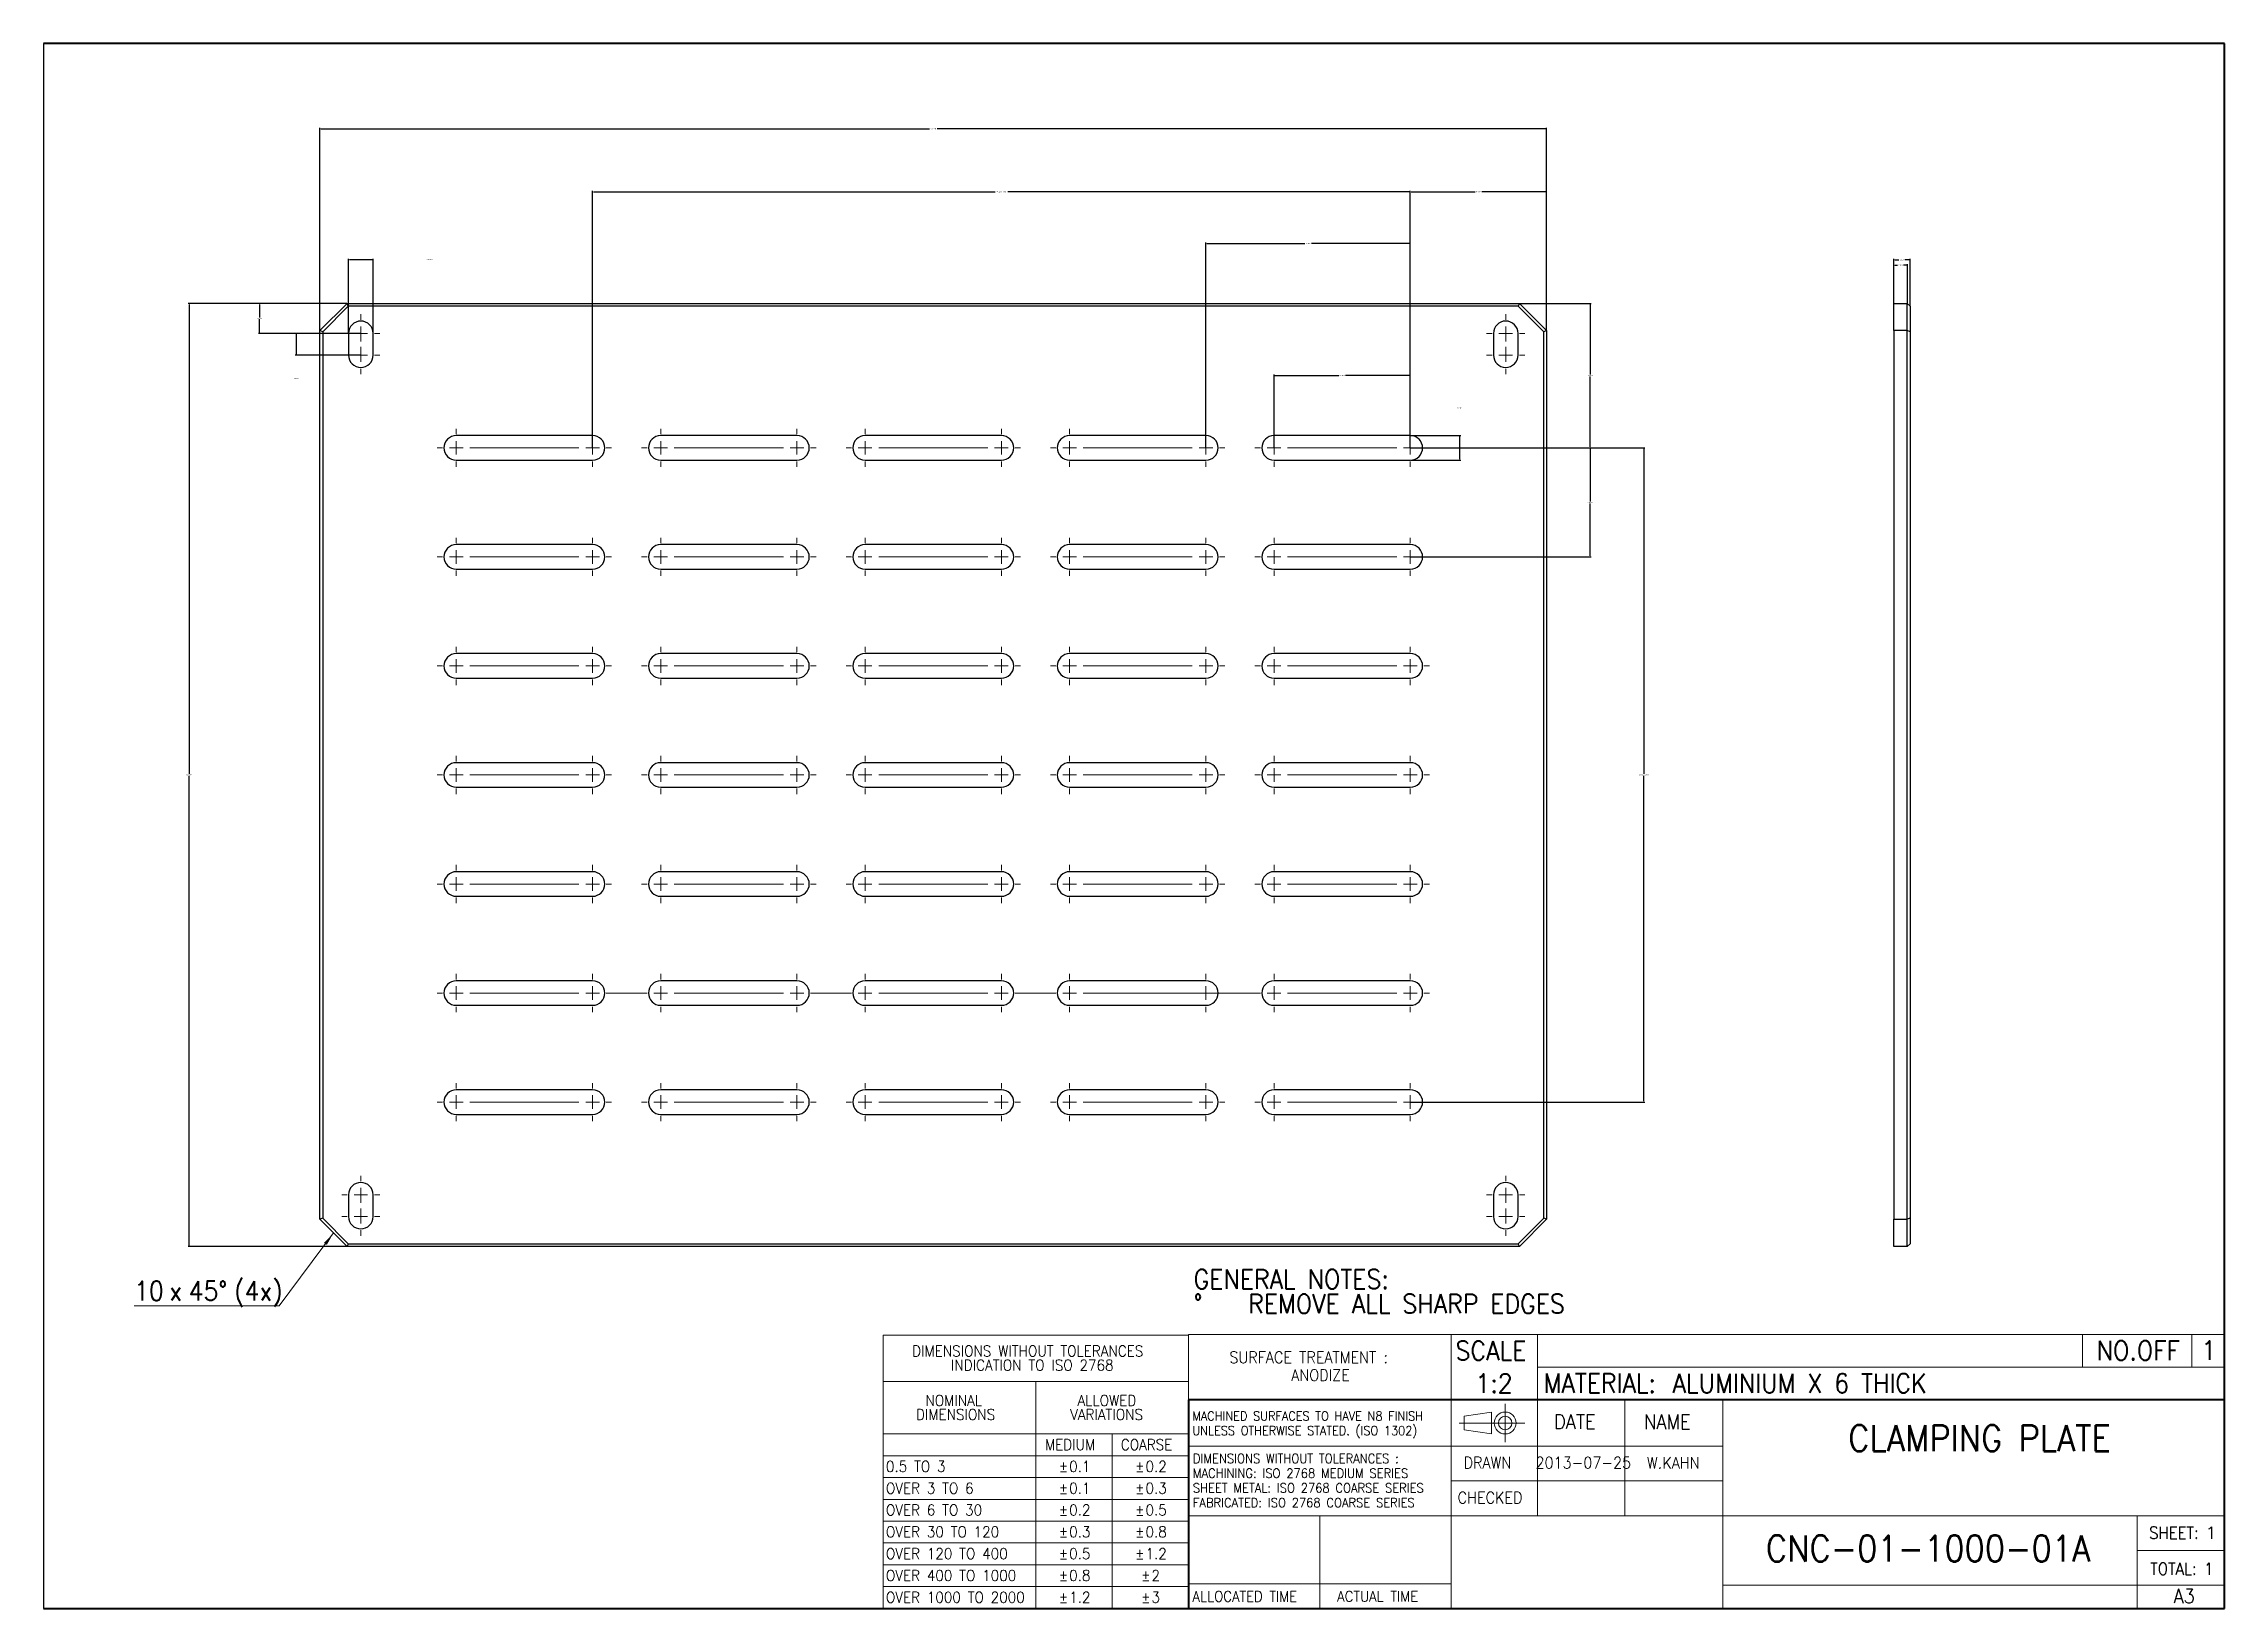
# Model space of a CAD drawing. Header units: millimetres. Extents: x 15 to 913, y -15 to 331.
# Drawn here: x 15 to 415, y 5 to 292 of the extents above; entities that cross this region are included whole.
import ezdxf

# ---------------------------------------------------------------- set-up
doc = ezdxf.new("R2010")
doc.units = ezdxf.units.MM
doc.header["$PDSIZE"] = -1
doc.linetypes.add('CENTERX2', pattern=[100, 64, -12, 12, -12])
doc.layers.get('0').update_dxf_attribs({"true_color": 0xffffff})
doc.styles.add('textstyle0', font='standard')
doc.styles.add('textstyle1', font='standard')
doc.styles.add('textstyle10', font='standard')
doc.styles.add('textstyle11', font='standard')
doc.styles.add('textstyle12', font='standard')
doc.styles.add('textstyle13', font='standard')
doc.styles.add('textstyle14', font='standard')
doc.styles.add('textstyle15', font='standard')
doc.styles.add('textstyle16', font='standard')
doc.styles.add('textstyle17', font='standard')
doc.styles.add('textstyle18', font='standard')
doc.styles.add('textstyle19', font='standard')
doc.styles.add('textstyle2', font='standard')
doc.styles.add('textstyle20', font='standard')
doc.styles.add('textstyle21', font='standard')
doc.styles.add('textstyle22', font='standard')
doc.styles.add('textstyle23', font='standard')
doc.styles.add('textstyle24', font='standard')
doc.styles.add('textstyle25', font='standard')
doc.styles.add('textstyle26', font='standard')
doc.styles.add('textstyle27', font='standard')
doc.styles.add('textstyle28', font='standard')
doc.styles.add('textstyle29', font='standard')
doc.styles.add('textstyle3', font='standard')
doc.styles.add('textstyle30', font='standard')
doc.styles.add('textstyle31', font='standard')
doc.styles.add('textstyle32', font='standard')
doc.styles.add('textstyle33', font='standard')
doc.styles.add('textstyle34', font='standard')
doc.styles.add('textstyle35', font='standard')
doc.styles.add('textstyle36', font='standard')
doc.styles.add('textstyle37', font='standard')
doc.styles.add('textstyle38', font='standard')
doc.styles.add('textstyle39', font='standard')
doc.styles.add('textstyle4', font='standard')
doc.styles.add('textstyle40', font='standard')
doc.styles.add('textstyle41', font='standard')
doc.styles.add('textstyle42', font='standard')
doc.styles.add('textstyle43', font='standard')
doc.styles.add('textstyle44', font='standard')
doc.styles.add('textstyle45', font='standard')
doc.styles.add('textstyle46', font='standard')
doc.styles.add('textstyle47', font='standard')
doc.styles.add('textstyle48', font='standard')
doc.styles.add('textstyle49', font='standard')
doc.styles.add('textstyle5', font='standard')
doc.styles.add('textstyle50', font='standard')
doc.styles.add('textstyle51', font='standard')
doc.styles.add('textstyle6', font='standard')
doc.styles.add('textstyle68', font='standard')
doc.styles.add('textstyle69', font='standard')
doc.styles.add('textstyle7', font='standard')
doc.styles.add('textstyle70', font='standard')
doc.styles.add('textstyle71', font='standard')
doc.styles.add('textstyle74', font='standard')
doc.styles.add('textstyle75', font='standard')
doc.styles.add('textstyle76', font='standard')
doc.styles.add('textstyle77', font='standard')
doc.styles.add('textstyle78', font='standard')
doc.styles.add('textstyle79', font='standard')
doc.styles.add('textstyle8', font='standard')
doc.styles.add('textstyle80', font='standard')
doc.styles.add('textstyle81', font='standard')
doc.styles.add('textstyle82', font='standard')
doc.styles.add('textstyle83', font='standard')
doc.styles.add('textstyle84', font='standard')
doc.styles.add('textstyle85', font='standard')
doc.styles.add('textstyle86', font='standard')
doc.styles.add('textstyle87', font='standard')
doc.styles.add('textstyle88', font='standard')
doc.styles.add('textstyle89', font='standard')
doc.styles.add('textstyle9', font='standard')
doc.styles.add('textstyle90', font='standard')
doc.styles.add('textstyle91', font='standard')
doc.styles.add('textstyle92', font='standard')
doc.styles.add('textstyle93', font='standard')
doc.styles.add('textstyle94', font='standard')
doc.dimstyles.new('QCADDimStyle', dxfattribs={"dimtxt": 3.5, "dimasz": 2.5, "dimexe": 1, "dimexo": 0, "dimgap": 1.524, "dimtad": 1, "dimtoh": 1, "dimdec": 4, "dimzin": 0, "dimdsep": 46, "dimtxsty": 'Standard', "dimcen": 0.09, "dimadec": 0, "dimazin": 0, "dimtfac": 1, "dimtdec": 4, "dimtofl": 0, "dimtmove": 0, "dimatfit": 3, "dimfxl": 1, "dimtolj": 1, "dimtzin": 0, "dimarcsym": 0})

msp = doc.modelspace()

# ---------------------------------------------------------------- texts
at = {"color": 7, "linetype": 'Continuous', "lineweight": 0, "true_color": 0xffffff}
for s, insert, char_height, attachment_point, style in [('SURFACE TREATMENT :', (232.490119, 52.101561), 2.11666667, 1, 'textstyle94'), ('SCALE', (273.965171, 54.020619), 3.5, 1, 'textstyle78'), ('NO.OFF', (399.214792, 54.044187), 3.5, 2, 'textstyle81'), ('1', (412.123055, 54.083215), 3.5, 2, 'textstyle91'), ('ANODIZE', (249.219334, 48.826361), 2.1166667, 2, 'textstyle89'), ('1:2', (281.036881, 48.043968), 3.5, 2, 'textstyle86'), ('MATERIAL:', (290.117584, 48.056384), 3.5, 1, 'textstyle93'), ('ALUMINIUM X 6 THICK', (313.78354, 48.047651), 3.5, 1, 'textstyle85'), ('DATE', (292.023716, 40.5675), 2.6458333, 1, 'textstyle74'), ('NAME', (308.537838, 40.545678), 2.6458333, 1, 'textstyle75'), ('CLAMPING PLATE', (370.079772, 38.612701), 4.7625, 2, 'textstyle80'), ('DRAWN', (275.456094, 32.778786), 2.1166667, 1, 'textstyle76'), ('2013-07-25', (297.417934, 32.775421), 2.1166667, 2, 'textstyle92'), ('W.KAHN', (313.913655, 32.760782), 2.1166667, 2, 'textstyle84'), ('CHECKED', (274.362937, 26.373464), 2.1166667, 1, 'textstyle77'), ('CNC-01-1000-01A', (360.652846, 18.383191), 4.7625, 2, 'textstyle79'), ('SHEET: 1', (407.280206, 19.981428), 2.2, 2, 'textstyle82'), ('TOTAL: 1', (407.19834, 13.369964), 2.2, 2, 'textstyle90'), ('ALLOCATED TIME', (225.739376, 8.177712), 1.95, 1, 'textstyle87'), ('ACTUAL TIME', (252.274571, 8.185668), 1.95, 1, 'textstyle88'), ('A3', (407.620344, 8.58756), 2.6458333, 2, 'textstyle83')]:
    msp.add_mtext(s, dxfattribs=dict(at, insert=insert, char_height=char_height, attachment_point=attachment_point, style=style))

# ---------------------------------------------------------------- blocks, each defined once
blk = doc.blocks.new('SW_NOTE_0')
at = {"color": 0, "linetype": 'Continuous', "lineweight": 0, "char_height": 3.5, "attachment_point": 1}
for s, insert, style in [('GENERAL NOTES:', (0, 4.51), 'textstyle0'), ('%%d', (0, -0.01), 'textstyle2'), ('REMOVE ALL SHARP EDGES', (10, -0.01), 'textstyle1')]:
    blk.add_mtext(s, dxfattribs=dict(at, insert=insert, style=style))
blk = doc.blocks.new('SW_NOTE_1')
at = {"color": 0, "linetype": 'Continuous', "lineweight": 0, "char_height": 1.7, "attachment_point": 1}
for s, insert, style in [('DIMENSIONS WITHOUT TOLERANCES :', (0, 2.19), 'textstyle3'), ('SHEET METAL: ISO 2768 COARSE SERIES', (0, -3.21), 'textstyle5'), ('MACHINING: ISO 2768 MEDIUM SERIES', (0, -0.51), 'textstyle4'), ('FABRICATED: ISO 2768 COARSE SERIES', (0, -5.91), 'textstyle6')]:
    blk.add_mtext(s, dxfattribs=dict(at, insert=insert, style=style))
blk = doc.blocks.new('SW_NOTE_2')
at = {"color": 0, "linetype": 'Continuous', "lineweight": 0, "char_height": 1.67, "attachment_point": 1}
for s, insert, style in [('MACHINED SURFACES TO HAVE N8 FINISH', (0, 2.15), 'textstyle7'), ('UNLESS OTHERWISE STATED. (ISO 1302)', (0, -0.52), 'textstyle8')]:
    blk.add_mtext(s, dxfattribs=dict(at, insert=insert, style=style))
blk = doc.blocks.new('SW_TABLEANNOTATION_0')
at = {"color": 0, "linetype": 'Continuous', "lineweight": 0}
for p, q in [((0, 0), (0, -50.13)), ((56, 0), (0, 0)), ((56, -50.13), (56, 0)), ((0, -8.5), (56, -8.5)), ((28, -8.5), (28, -50.13)), ((0, -18.12), (56, -18.12)), ((42, -18.12), (42, -50.13)), ((0, -22.13), (56, -22.13)), ((0, -26.13), (56, -26.13)), ((0, -30.13), (56, -30.13)), ((0, -34.12), (56, -34.12)), ((0, -38.13), (56, -38.13)), ((0, -42.13), (56, -42.13)), ((0, -46.13), (56, -46.13)), ((0, -50.13), (56, -50.13))]:
    blk.add_line(p, q, dxfattribs=at)
at = {"color": 0, "linetype": 'Continuous', "lineweight": 0, "char_height": 2, "attachment_point": 1}
for s, insert, style in [('DIMENSIONS WITHOUT TOLERANCES', (5.31, -1.92), 'textstyle9'), ('INDICATION TO ISO 2768', (12.42, -4.51), 'textstyle10'), ('NOMINAL', (7.74, -10.99), 'textstyle11'), ('ALLOWED', (35.64, -10.99), 'textstyle13'), ('DIMENSIONS', (6.01, -13.57), 'textstyle12'), ('VARIATIONS', (34.3, -13.57), 'textstyle14'), ('MEDIUM', (29.67, -19.09), 'textstyle15'), ('COARSE', (43.58, -19.09), 'textstyle16'), ('0.5 TO 3', (0.5, -23.09), 'textstyle17'), ('%%p', (32.2, -23.09), 'textstyle18'), ('0.1', (34.11, -23.09), 'textstyle19'), ('%%p', (46.2, -23.09), 'textstyle20'), ('0.2', (48.11, -23.09), 'textstyle21'), ('OVER 3 TO 6', (0.5, -27.09), 'textstyle22'), ('%%p', (32.2, -27.09), 'textstyle23'), ('0.1', (34.11, -27.09), 'textstyle24'), ('%%p', (46.2, -27.09), 'textstyle25'), ('0.3', (48.11, -27.09), 'textstyle26'), ('OVER 6 TO 30', (0.5, -31.09), 'textstyle27'), ('%%p', (32.2, -31.09), 'textstyle28'), ('0.2', (34.11, -31.09), 'textstyle29'), ('%%p', (46.2, -31.09), 'textstyle30'), ('0.5', (48.11, -31.09), 'textstyle31'), ('OVER 30 TO 120', (0.5, -35.09), 'textstyle32'), ('%%p', (32.2, -35.09), 'textstyle33'), ('0.3', (34.11, -35.09), 'textstyle34'), ('%%p', (46.2, -35.09), 'textstyle35'), ('0.8', (48.11, -35.09), 'textstyle36'), ('OVER 120 TO 400', (0.5, -39.09), 'textstyle37'), ('%%p', (32.2, -39.09), 'textstyle38'), ('0.5', (34.11, -39.09), 'textstyle39'), ('%%p', (46.2, -39.09), 'textstyle40'), ('1.2', (48.11, -39.09), 'textstyle41'), ('OVER 400 TO 1000', (0.5, -43.09), 'textstyle42'), ('%%p', (32.2, -43.09), 'textstyle43'), ('0.8', (34.11, -43.09), 'textstyle44'), ('%%p', (47.31, -43.09), 'textstyle45'), ('2', (49.21, -43.09), 'textstyle46'), ('OVER 1000 TO 2000', (0.5, -47.09), 'textstyle47'), ('%%p', (32.2, -47.09), 'textstyle48'), ('1.2', (34.11, -47.09), 'textstyle49'), ('%%p', (47.31, -47.09), 'textstyle50'), ('3', (49.21, -47.09), 'textstyle51')]:
    blk.add_mtext(s, dxfattribs=dict(at, insert=insert, style=style))
blk = doc.blocks.new('*D57')
at = {"color": 0, "linetype": 'Continuous', "lineweight": -2}
for p, q in [((70.62, 244.36), (54.41, 244.36)), ((54.59, 244.18), (54.59, 241.79)), ((54.59, 239.04), (54.59, 241.43)), ((73.12, 238.86), (54.41, 238.86))]:
    blk.add_line(p, q, dxfattribs=at)
at = {"color": 0}
for points in [[(54.62, 244.18), (54.56, 244.18), (54.59, 244.36)], [(54.56, 239.04), (54.62, 239.04), (54.59, 238.86)]]:
    blk.add_solid(points, dxfattribs=at)
at = {"layer": 'Defpoints', "color": 0}
for p in [(70.68, 244.36), (54.59, 238.86), (73.18, 238.86)]:
    blk.add_point(p, dxfattribs=at)
at = {"color": 0, "lineweight": 0, "insert": (54.59, 241.61), "char_height": 0.18, "attachment_point": 5}
blk.add_mtext('\\A1;11.0000', dxfattribs=at)
blk = doc.blocks.new('*D58')
at = {"color": 0, "linetype": 'Continuous', "lineweight": -2}
for p, q in [((73.12, 238.86), (61.16, 238.86)), ((61.34, 238.68), (61.34, 235.04)), ((73.12, 234.86), (61.16, 234.86))]:
    blk.add_line(p, q, dxfattribs=at)
at = {"color": 0}
for points in [[(61.37, 238.68), (61.31, 238.68), (61.34, 238.86)], [(61.31, 235.04), (61.37, 235.04), (61.34, 234.86)]]:
    blk.add_solid(points, dxfattribs=at)
at = {"layer": 'Defpoints', "color": 0}
for p in [(73.18, 238.86), (61.34, 234.86), (73.18, 234.86)]:
    blk.add_point(p, dxfattribs=at)
at = {"color": 0, "lineweight": 0, "insert": (61.34, 230.59), "char_height": 0.18, "attachment_point": 5}
blk.add_mtext('\\A1;8.0000', dxfattribs=at)
blk = doc.blocks.new('*D59')
at = {"color": 0, "linetype": 'Continuous', "lineweight": -2}
for p, q in [((65.68, 239.42), (65.68, 276.54)), ((65.86, 276.36), (177.48, 276.36)), ((290.5, 276.36), (178.89, 276.36)), ((290.68, 239.42), (290.68, 276.54))]:
    blk.add_line(p, q, dxfattribs=at)
at = {"color": 0}
for points in [[(65.86, 276.39), (65.86, 276.33), (65.68, 276.36)], [(290.5, 276.33), (290.5, 276.39), (290.68, 276.36)]]:
    blk.add_solid(points, dxfattribs=at)
at = {"layer": 'Defpoints', "color": 0}
for p in [(290.68, 276.36), (65.68, 239.36), (290.68, 239.36)]:
    blk.add_point(p, dxfattribs=at)
at = {"color": 0, "lineweight": 0, "insert": (178.18, 276.36), "char_height": 0.18, "attachment_point": 5}
blk.add_mtext('\\A1;450.0000', dxfattribs=at)
blk = doc.blocks.new('*D60')
at = {"color": 0, "linetype": 'Continuous', "lineweight": -2}
for p, q in [((70.62, 244.36), (41.5, 244.36)), ((41.68, 244.18), (41.68, 158.04)), ((41.68, 71.54), (41.68, 157.68)), ((70.62, 71.36), (41.5, 71.36))]:
    blk.add_line(p, q, dxfattribs=at)
at = {"color": 0}
for points in [[(41.71, 244.18), (41.65, 244.18), (41.68, 244.36)], [(41.65, 71.54), (41.71, 71.54), (41.68, 71.36)]]:
    blk.add_solid(points, dxfattribs=at)
at = {"layer": 'Defpoints', "color": 0}
for p in [(70.68, 244.36), (41.68, 71.36), (70.68, 71.36)]:
    blk.add_point(p, dxfattribs=at)
at = {"color": 0, "lineweight": 0, "insert": (41.68, 157.86), "char_height": 0.18, "attachment_point": 5}
blk.add_mtext('\\A1;346.0000', dxfattribs=at)
blk = doc.blocks.new('*D61')
at = {"color": 0, "linetype": 'Continuous', "lineweight": -2}
for p, q in [((285.75, 244.36), (298.86, 244.36)), ((298.68, 244.18), (298.68, 231.29)), ((298.68, 218.04), (298.68, 230.93)), ((265.75, 217.86), (298.86, 217.86))]:
    blk.add_line(p, q, dxfattribs=at)
at = {"color": 0}
for points in [[(298.71, 244.18), (298.65, 244.18), (298.68, 244.36)], [(298.65, 218.04), (298.71, 218.04), (298.68, 217.86)]]:
    blk.add_solid(points, dxfattribs=at)
at = {"layer": 'Defpoints', "color": 0}
for p in [(285.68, 244.36), (265.68, 217.86), (298.68, 217.86)]:
    blk.add_point(p, dxfattribs=at)
at = {"color": 0, "lineweight": 0, "insert": (298.68, 231.11), "char_height": 0.18, "attachment_point": 5}
blk.add_mtext('\\A1;53.0000', dxfattribs=at)
blk = doc.blocks.new('*D62')
at = {"color": 0, "linetype": 'Continuous', "lineweight": -2}
for p, q in [((265.75, 217.86), (298.86, 217.86)), ((298.68, 217.68), (298.68, 208.04)), ((298.68, 198.04), (298.68, 207.68)), ((265.75, 197.86), (298.86, 197.86))]:
    blk.add_line(p, q, dxfattribs=at)
at = {"color": 0}
for points in [[(298.71, 217.68), (298.65, 217.68), (298.68, 217.86)], [(298.65, 198.04), (298.71, 198.04), (298.68, 197.86)]]:
    blk.add_solid(points, dxfattribs=at)
at = {"layer": 'Defpoints', "color": 0}
for p in [(265.68, 217.86), (265.68, 197.86), (298.68, 197.86)]:
    blk.add_point(p, dxfattribs=at)
at = {"color": 0, "lineweight": 0, "insert": (298.68, 207.86), "char_height": 0.18, "attachment_point": 5}
blk.add_mtext('\\A1;40.0000', dxfattribs=at)
blk = doc.blocks.new('*D63')
at = {"color": 0, "linetype": 'Continuous', "lineweight": -2}
for p, q in [((265.75, 217.86), (308.72, 217.86)), ((308.54, 217.68), (308.54, 158.04)), ((308.54, 98.04), (308.54, 157.68)), ((265.75, 97.86), (308.72, 97.86))]:
    blk.add_line(p, q, dxfattribs=at)
at = {"color": 0}
for points in [[(308.57, 217.68), (308.51, 217.68), (308.54, 217.86)], [(308.51, 98.04), (308.57, 98.04), (308.54, 97.86)]]:
    blk.add_solid(points, dxfattribs=at)
at = {"layer": 'Defpoints', "color": 0}
for p in [(265.68, 217.86), (265.68, 97.86), (308.54, 97.86)]:
    blk.add_point(p, dxfattribs=at)
at = {"color": 0, "lineweight": 0, "insert": (308.54, 157.86), "char_height": 0.18, "attachment_point": 5}
blk.add_mtext('\\A1;40x6=240.0000', dxfattribs=at)
blk = doc.blocks.new('*D64')
at = {"color": 0, "linetype": 'Continuous', "lineweight": -2}
for p, q in [((265.75, 220.11), (274.93, 220.11)), ((274.75, 215.79), (274.75, 219.93)), ((265.75, 215.61), (274.93, 215.61))]:
    blk.add_line(p, q, dxfattribs=at)
at = {"color": 0}
for points in [[(274.78, 219.93), (274.72, 219.93), (274.75, 220.11)], [(274.72, 215.79), (274.78, 215.79), (274.75, 215.61)]]:
    blk.add_solid(points, dxfattribs=at)
at = {"layer": 'Defpoints', "color": 0}
for p in [(265.68, 220.11), (274.75, 220.11), (265.68, 215.61)]:
    blk.add_point(p, dxfattribs=at)
at = {"color": 0, "lineweight": 0, "insert": (274.75, 225.2), "char_height": 0.18, "attachment_point": 5}
blk.add_mtext('\\A1;9.0000', dxfattribs=at)
blk = doc.blocks.new('*D65')
at = {"color": 0, "linetype": 'Continuous', "lineweight": -2}
for p, q in [((240.68, 217.92), (240.68, 231.29)), ((240.86, 231.11), (252.56, 231.11)), ((265.5, 231.11), (253.81, 231.11)), ((265.68, 217.92), (265.68, 231.29))]:
    blk.add_line(p, q, dxfattribs=at)
at = {"color": 0}
for points in [[(240.86, 231.14), (240.86, 231.08), (240.68, 231.11)], [(265.5, 231.08), (265.5, 231.14), (265.68, 231.11)]]:
    blk.add_solid(points, dxfattribs=at)
at = {"layer": 'Defpoints', "color": 0}
for p in [(240.68, 231.11), (240.68, 217.86), (265.68, 217.86)]:
    blk.add_point(p, dxfattribs=at)
at = {"color": 0, "lineweight": 0, "insert": (253.18, 231.11), "char_height": 0.18, "attachment_point": 5}
blk.add_mtext('\\A1;50.0000', dxfattribs=at)
blk = doc.blocks.new('*D66')
at = {"color": 0, "linetype": 'Continuous', "lineweight": -2}
for p, q in [((265.68, 217.92), (265.68, 264.97)), ((265.86, 264.79), (277.56, 264.79)), ((290.5, 264.79), (278.81, 264.79)), ((290.68, 239.42), (290.68, 264.97))]:
    blk.add_line(p, q, dxfattribs=at)
at = {"color": 0}
for points in [[(265.86, 264.82), (265.86, 264.76), (265.68, 264.79)], [(290.5, 264.76), (290.5, 264.82), (290.68, 264.79)]]:
    blk.add_solid(points, dxfattribs=at)
at = {"layer": 'Defpoints', "color": 0}
for p in [(265.68, 264.79), (290.68, 239.36), (265.68, 217.86)]:
    blk.add_point(p, dxfattribs=at)
at = {"color": 0, "lineweight": 0, "insert": (278.18, 264.79), "char_height": 0.18, "attachment_point": 5}
blk.add_mtext('\\A1;50.0000', dxfattribs=at)
blk = doc.blocks.new('*D67')
at = {"color": 0, "linetype": 'Continuous', "lineweight": -2}
for p, q in [((115.68, 217.92), (115.68, 264.97)), ((115.86, 264.79), (189.54, 264.79)), ((265.5, 264.79), (191.83, 264.79)), ((265.68, 217.92), (265.68, 264.97))]:
    blk.add_line(p, q, dxfattribs=at)
at = {"color": 0}
for points in [[(115.86, 264.82), (115.86, 264.76), (115.68, 264.79)], [(265.5, 264.76), (265.5, 264.82), (265.68, 264.79)]]:
    blk.add_solid(points, dxfattribs=at)
at = {"layer": 'Defpoints', "color": 0}
for p in [(115.68, 264.79), (115.68, 217.86), (265.68, 217.86)]:
    blk.add_point(p, dxfattribs=at)
at = {"color": 0, "lineweight": 0, "insert": (190.68, 264.79), "char_height": 0.18, "attachment_point": 5}
blk.add_mtext('\\A1;75x4=300.0000', dxfattribs=at)
blk = doc.blocks.new('*D68')
at = {"color": 0, "linetype": 'Continuous', "lineweight": -2}
for p, q in [((228.18, 217.92), (228.18, 255.53)), ((228.36, 255.35), (246.31, 255.35)), ((265.5, 255.35), (247.56, 255.35)), ((265.68, 217.92), (265.68, 255.53))]:
    blk.add_line(p, q, dxfattribs=at)
at = {"color": 0}
for points in [[(228.36, 255.38), (228.36, 255.32), (228.18, 255.35)], [(265.5, 255.32), (265.5, 255.38), (265.68, 255.35)]]:
    blk.add_solid(points, dxfattribs=at)
at = {"layer": 'Defpoints', "color": 0}
for p in [(228.18, 255.35), (228.18, 217.86), (265.68, 217.86)]:
    blk.add_point(p, dxfattribs=at)
at = {"color": 0, "lineweight": 0, "insert": (246.93, 255.35), "char_height": 0.18, "attachment_point": 5}
blk.add_mtext('\\A1;75.0000', dxfattribs=at)
blk = doc.blocks.new('*D69')
at = {"color": 0, "linetype": 'Continuous', "lineweight": -2}
for p, q in [((70.93, 238.92), (70.93, 252.54)), ((75.25, 252.36), (71.11, 252.36)), ((75.43, 238.92), (75.43, 252.54))]:
    blk.add_line(p, q, dxfattribs=at)
at = {"color": 0}
for points in [[(71.11, 252.39), (71.11, 252.33), (70.93, 252.36)], [(75.25, 252.33), (75.25, 252.39), (75.43, 252.36)]]:
    blk.add_solid(points, dxfattribs=at)
at = {"layer": 'Defpoints', "color": 0}
for p in [(70.93, 252.36), (70.93, 238.86), (75.43, 238.86)]:
    blk.add_point(p, dxfattribs=at)
at = {"color": 0, "lineweight": 0, "insert": (85.79, 252.36), "char_height": 0.18, "attachment_point": 5}
blk.add_mtext('\\A1;9.0000 (4x)', dxfattribs=at)
blk = doc.blocks.new('SW_CHAMFER_DIMENSION_0')
at = {"color": 0, "linetype": 'Continuous', "lineweight": 0}
for p, q in [((36.59, 13.38), (26.6, 0)), ((26.6, 0), (0, 0))]:
    blk.add_line(p, q, dxfattribs=at)
blk.add_solid([(36.59, 13.38), (34.85, 11.56), (35.34, 11.19)], dxfattribs=at)
at = {"color": 0, "linetype": 'Continuous', "lineweight": 0, "char_height": 3.5, "attachment_point": 1}
for s, insert, style in [('10', (0, 4.51, -1.95), 'textstyle68'), ('45°', (10, 4.51, -1.95), 'textstyle70'), ('(4x)', (18.35, 4.51, -1.95), 'textstyle71'), ('x', (6.48, 4.51, -1.95), 'textstyle69')]:
    blk.add_mtext(s, dxfattribs=dict(at, insert=insert, style=style))
blk = doc.blocks.new('SW_CENTERMARKSYMBOL_0')
at = {"color": 0, "linetype": 'Continuous', "lineweight": 0}
for p, q in [((-2.5, 0), (-3.5, 0)), ((0, 0), (-1.25, 0)), ((0, 2.5), (0, 3.5)), ((0, 0), (0, 1.25)), ((0, 0), (0, -1.25)), ((0, 0), (1.25, 0)), ((2.5, 0), (3.5, 0)), ((2.5, 0), (22.5, 0)), ((22.5, 0), (21.5, 0)), ((25, 0), (23.75, 0)), ((25, 2.5), (25, 3.5)), ((25, 0), (25, 1.25)), ((25, 0), (25, -1.25)), ((25, 0), (26.25, 0)), ((27.5, 0), (28.5, 0)), ((0, -2.5), (0, -3.5)), ((25, -2.5), (25, -3.5))]:
    blk.add_line(p, q, dxfattribs=at)
blk = doc.blocks.new('SW_CENTERMARKSYMBOL_1')
at = {"color": 0, "linetype": 'Continuous', "lineweight": 0}
for p, q in [((-2.5, 0), (-3.5, 0)), ((0, 0), (-1.25, 0)), ((0, 2.5), (0, 3.5)), ((0, 0), (0, 1.25)), ((0, 0), (0, -1.25)), ((0, 0), (1.25, 0)), ((2.5, 0), (3.5, 0)), ((2.5, 0), (22.5, 0)), ((22.5, 0), (21.5, 0)), ((25, 0), (23.75, 0)), ((25, 2.5), (25, 3.5)), ((25, 0), (25, 1.25)), ((25, 0), (25, -1.25)), ((25, 0), (26.25, 0)), ((27.5, 0), (28.5, 0)), ((0, -2.5), (0, -3.5)), ((25, -2.5), (25, -3.5))]:
    blk.add_line(p, q, dxfattribs=at)
blk = doc.blocks.new('SW_CENTERMARKSYMBOL_2')
at = {"color": 0, "linetype": 'Continuous', "lineweight": 0}
for p, q in [((-25, 2.5), (-25, 3.5)), ((-25, 0), (-25, 1.25)), ((0, 0), (-1.25, 0)), ((0, 2.5), (0, 3.5)), ((0, 0), (0, 1.25)), ((0, 0), (0, -1.25)), ((0, 0), (1.25, 0)), ((2.5, 0), (3.5, 0)), ((-27.5, 0), (-28.5, 0)), ((-25, 0), (-26.25, 0)), ((-25, 0), (-25, -1.25)), ((-25, 0), (-23.75, 0)), ((-25, -2.5), (-25, -3.5)), ((-22.5, 0), (-21.5, 0)), ((-22.5, 0), (-2.5, 0)), ((-2.5, 0), (-22.5, 0)), ((-2.5, 0), (-3.5, 0)), ((0, -2.5), (0, -3.5))]:
    blk.add_line(p, q, dxfattribs=at)
blk = doc.blocks.new('SW_CENTERMARKSYMBOL_3')
at = {"color": 0, "linetype": 'Continuous', "lineweight": 0}
for p, q in [((-25, 2.5), (-25, 3.5)), ((-25, 0), (-25, 1.25)), ((-22.5, 0), (-2.5, 0)), ((-2.5, 0), (-22.5, 0)), ((0, 0), (-1.25, 0)), ((0, 2.5), (0, 3.5)), ((0, 0), (0, 1.25)), ((0, 0), (0, -1.25)), ((0, 0), (1.25, 0)), ((2.5, 0), (3.5, 0)), ((-27.5, 0), (-28.5, 0)), ((-25, 0), (-26.25, 0)), ((-25, 0), (-25, -1.25)), ((-25, 0), (-23.75, 0)), ((-25, -2.5), (-25, -3.5)), ((-22.5, 0), (-21.5, 0)), ((-2.5, 0), (-3.5, 0)), ((0, -2.5), (0, -3.5))]:
    blk.add_line(p, q, dxfattribs=at)
blk = doc.blocks.new('SW_CENTERMARKSYMBOL_4')
at = {"color": 0, "linetype": 'Continuous', "lineweight": 0}
for p, q in [((-25, 2.5), (-25, 3.5)), ((-25, 0), (-25, 1.25)), ((-22.5, 0), (-2.5, 0)), ((-2.5, 0), (-22.5, 0)), ((0, 0), (-1.25, 0)), ((0, 2.5), (0, 3.5)), ((0, 0), (0, 1.25)), ((0, 0), (0, -1.25)), ((0, 0), (1.25, 0)), ((2.5, 0), (3.5, 0)), ((-27.5, 0), (-28.5, 0)), ((-25, 0), (-26.25, 0)), ((-25, 0), (-25, -1.25)), ((-25, 0), (-23.75, 0)), ((-25, -2.5), (-25, -3.5)), ((-22.5, 0), (-21.5, 0)), ((-2.5, 0), (-3.5, 0)), ((0, -2.5), (0, -3.5))]:
    blk.add_line(p, q, dxfattribs=at)
blk = doc.blocks.new('SW_CENTERMARKSYMBOL_5')
at = {"color": 0, "linetype": 'Continuous', "lineweight": 0}
for p, q in [((-25, 2.5), (-25, 3.5)), ((-25, 0), (-25, 1.25)), ((-22.5, 0), (-2.5, 0)), ((-2.5, 0), (-22.5, 0)), ((0, 0), (-1.25, 0)), ((0, 2.5), (0, 3.5)), ((0, 0), (0, 1.25)), ((0, 0), (0, -1.25)), ((0, 0), (1.25, 0)), ((2.5, 0), (3.5, 0)), ((-27.5, 0), (-28.5, 0)), ((-25, 0), (-26.25, 0)), ((-25, 0), (-25, -1.25)), ((-25, 0), (-23.75, 0)), ((-25, -2.5), (-25, -3.5)), ((-22.5, 0), (-21.5, 0)), ((-2.5, 0), (-3.5, 0)), ((0, -2.5), (0, -3.5))]:
    blk.add_line(p, q, dxfattribs=at)
blk = doc.blocks.new('SW_CENTERMARKSYMBOL_6')
at = {"color": 0, "linetype": 'Continuous', "lineweight": 0}
for p, q in [((-25, 2.5), (-25, 3.5)), ((-25, 0), (-25, 1.25)), ((-22.5, 0), (-2.5, 0)), ((-2.5, 0), (-22.5, 0)), ((0, 0), (-1.25, 0)), ((0, 2.5), (0, 3.5)), ((0, 0), (0, 1.25)), ((0, 0), (0, -1.25)), ((0, 0), (1.25, 0)), ((2.5, 0), (3.5, 0)), ((-27.5, 0), (-28.5, 0)), ((-25, 0), (-26.25, 0)), ((-25, 0), (-25, -1.25)), ((-25, 0), (-23.75, 0)), ((-25, -2.5), (-25, -3.5)), ((-22.5, 0), (-21.5, 0)), ((-2.5, 0), (-3.5, 0)), ((0, -2.5), (0, -3.5))]:
    blk.add_line(p, q, dxfattribs=at)
blk = doc.blocks.new('SW_CENTERMARKSYMBOL_7')
at = {"color": 0, "linetype": 'Continuous', "lineweight": 0}
for p, q in [((-25, 2.5), (-25, 3.5)), ((-25, 0), (-25, 1.25)), ((0, 0), (-1.25, 0)), ((0, 2.5), (0, 3.5)), ((0, 0), (0, 1.25)), ((0, 0), (0, -1.25)), ((0, 0), (1.25, 0)), ((2.5, 0), (3.5, 0)), ((-27.5, 0), (-28.5, 0)), ((-25, 0), (-26.25, 0)), ((-25, 0), (-25, -1.25)), ((-25, 0), (-23.75, 0)), ((-25, -2.5), (-25, -3.5)), ((-22.5, 0), (-21.5, 0)), ((-22.5, 0), (-2.5, 0)), ((-2.5, 0), (-22.5, 0)), ((-2.5, 0), (-3.5, 0)), ((0, -2.5), (0, -3.5))]:
    blk.add_line(p, q, dxfattribs=at)
blk = doc.blocks.new('SW_CENTERMARKSYMBOL_8')
at = {"color": 0, "linetype": 'Continuous', "lineweight": 0}
for p, q in [((-25, 2.5), (-25, 3.5)), ((-25, 0), (-25, 1.25)), ((-22.5, 0), (-2.5, 0)), ((-2.5, 0), (-22.5, 0)), ((0, 0), (-1.25, 0)), ((0, 2.5), (0, 3.5)), ((0, 0), (0, 1.25)), ((0, 0), (0, -1.25)), ((0, 0), (1.25, 0)), ((2.5, 0), (3.5, 0)), ((-27.5, 0), (-28.5, 0)), ((-25, 0), (-26.25, 0)), ((-25, 0), (-25, -1.25)), ((-25, 0), (-23.75, 0)), ((-25, -2.5), (-25, -3.5)), ((-22.5, 0), (-21.5, 0)), ((-2.5, 0), (-3.5, 0)), ((0, -2.5), (0, -3.5))]:
    blk.add_line(p, q, dxfattribs=at)
blk = doc.blocks.new('SW_CENTERMARKSYMBOL_9')
at = {"color": 0, "linetype": 'Continuous', "lineweight": 0}
for p, q in [((-25, 2.5), (-25, 3.5)), ((-25, 0), (-25, 1.25)), ((-22.5, 0), (-2.5, 0)), ((-2.5, 0), (-22.5, 0)), ((0, 0), (-1.25, 0)), ((0, 2.5), (0, 3.5)), ((0, 0), (0, 1.25)), ((0, 0), (0, -1.25)), ((0, 0), (1.25, 0)), ((2.5, 0), (3.5, 0)), ((-27.5, 0), (-28.5, 0)), ((-25, 0), (-26.25, 0)), ((-25, 0), (-25, -1.25)), ((-25, 0), (-23.75, 0)), ((-25, -2.5), (-25, -3.5)), ((-22.5, 0), (-21.5, 0)), ((-2.5, 0), (-3.5, 0)), ((0, -2.5), (0, -3.5))]:
    blk.add_line(p, q, dxfattribs=at)
blk = doc.blocks.new('SW_CENTERMARKSYMBOL_10')
at = {"color": 0, "linetype": 'Continuous', "lineweight": 0}
for p, q in [((-25, 2.5), (-25, 3.5)), ((-25, 0), (-25, 1.25)), ((-22.5, 0), (-2.5, 0)), ((-2.5, 0), (-22.5, 0)), ((0, 0), (-1.25, 0)), ((0, 2.5), (0, 3.5)), ((0, 0), (0, 1.25)), ((0, 0), (0, -1.25)), ((0, 0), (1.25, 0)), ((2.5, 0), (3.5, 0)), ((-27.5, 0), (-28.5, 0)), ((-25, 0), (-26.25, 0)), ((-25, 0), (-25, -1.25)), ((-25, 0), (-23.75, 0)), ((-25, -2.5), (-25, -3.5)), ((-22.5, 0), (-21.5, 0)), ((-2.5, 0), (-3.5, 0)), ((0, -2.5), (0, -3.5))]:
    blk.add_line(p, q, dxfattribs=at)
blk = doc.blocks.new('SW_CENTERMARKSYMBOL_11')
at = {"color": 0, "linetype": 'Continuous', "lineweight": 0}
for p, q in [((-25, 2.5), (-25, 3.5)), ((-25, 0), (-25, 1.25)), ((-22.5, 0), (-2.5, 0)), ((-2.5, 0), (-22.5, 0)), ((0, 0), (-1.25, 0)), ((0, 2.5), (0, 3.5)), ((0, 0), (0, 1.25)), ((0, 0), (0, -1.25)), ((0, 0), (1.25, 0)), ((2.5, 0), (3.5, 0)), ((-27.5, 0), (-28.5, 0)), ((-25, 0), (-26.25, 0)), ((-25, 0), (-25, -1.25)), ((-25, 0), (-23.75, 0)), ((-25, -2.5), (-25, -3.5)), ((-22.5, 0), (-21.5, 0)), ((-2.5, 0), (-3.5, 0)), ((0, -2.5), (0, -3.5))]:
    blk.add_line(p, q, dxfattribs=at)
blk = doc.blocks.new('SW_CENTERMARKSYMBOL_12')
at = {"color": 0, "linetype": 'Continuous', "lineweight": 0}
for p, q in [((-2.5, 0), (-3.5, 0)), ((0, 0), (-1.25, 0)), ((0, 2.5), (0, 3.5)), ((0, 0), (0, 1.25)), ((0, 0), (0, -1.25)), ((0, 0), (1.25, 0)), ((2.5, 0), (3.5, 0)), ((2.5, 0), (22.5, 0)), ((22.5, 0), (21.5, 0)), ((25, 0), (23.75, 0)), ((25, 2.5), (25, 3.5)), ((25, 0), (25, 1.25)), ((25, 0), (25, -1.25)), ((25, 0), (26.25, 0)), ((27.5, 0), (28.5, 0)), ((0, -2.5), (0, -3.5)), ((25, -2.5), (25, -3.5))]:
    blk.add_line(p, q, dxfattribs=at)
blk = doc.blocks.new('SW_CENTERMARKSYMBOL_13')
at = {"color": 0, "linetype": 'Continuous', "lineweight": 0}
for p, q in [((-25, 2.5), (-25, 3.5)), ((-25, 0), (-25, 1.25)), ((-22.5, 0), (-2.5, 0)), ((-2.5, 0), (-22.5, 0)), ((0, 0), (-1.25, 0)), ((0, 2.5), (0, 3.5)), ((0, 0), (0, 1.25)), ((0, 0), (0, -1.25)), ((0, 0), (1.25, 0)), ((2.5, 0), (3.5, 0)), ((-27.5, 0), (-28.5, 0)), ((-25, 0), (-26.25, 0)), ((-25, 0), (-25, -1.25)), ((-25, 0), (-23.75, 0)), ((-25, -2.5), (-25, -3.5)), ((-22.5, 0), (-21.5, 0)), ((-2.5, 0), (-3.5, 0)), ((0, -2.5), (0, -3.5))]:
    blk.add_line(p, q, dxfattribs=at)
blk = doc.blocks.new('SW_CENTERMARKSYMBOL_14')
at = {"color": 0, "linetype": 'Continuous', "lineweight": 0}
for p, q in [((-25, 2.5), (-25, 3.5)), ((-25, 0), (-25, 1.25)), ((-22.5, 0), (-2.5, 0)), ((-2.5, 0), (-22.5, 0)), ((0, 0), (-1.25, 0)), ((0, 2.5), (0, 3.5)), ((0, 0), (0, 1.25)), ((0, 0), (0, -1.25)), ((0, 0), (1.25, 0)), ((2.5, 0), (3.5, 0)), ((-27.5, 0), (-28.5, 0)), ((-25, 0), (-26.25, 0)), ((-25, 0), (-25, -1.25)), ((-25, 0), (-23.75, 0)), ((-25, -2.5), (-25, -3.5)), ((-22.5, 0), (-21.5, 0)), ((-2.5, 0), (-3.5, 0)), ((0, -2.5), (0, -3.5))]:
    blk.add_line(p, q, dxfattribs=at)
blk = doc.blocks.new('SW_CENTERMARKSYMBOL_15')
at = {"color": 0, "linetype": 'Continuous', "lineweight": 0}
for p, q in [((-2.5, 0), (-3.5, 0)), ((0, 0), (-1.25, 0)), ((0, 2.5), (0, 3.5)), ((0, 0), (0, 1.25)), ((0, 0), (0, -1.25)), ((0, 0), (1.25, 0)), ((2.5, 0), (3.5, 0)), ((2.5, 0), (22.5, 0)), ((22.5, 0), (21.5, 0)), ((25, 0), (23.75, 0)), ((25, 2.5), (25, 3.5)), ((25, 0), (25, 1.25)), ((25, 0), (25, -1.25)), ((25, 0), (26.25, 0)), ((27.5, 0), (28.5, 0)), ((0, -2.5), (0, -3.5)), ((25, -2.5), (25, -3.5))]:
    blk.add_line(p, q, dxfattribs=at)
blk = doc.blocks.new('SW_CENTERMARKSYMBOL_16')
at = {"color": 0, "linetype": 'Continuous', "lineweight": 0}
for p, q in [((-25, 2.5), (-25, 3.5)), ((-25, 0), (-25, 1.25)), ((-22.5, 0), (-2.5, 0)), ((-2.5, 0), (-22.5, 0)), ((0, 0), (-1.25, 0)), ((0, 2.5), (0, 3.5)), ((0, 0), (0, 1.25)), ((0, 0), (0, -1.25)), ((0, 0), (1.25, 0)), ((2.5, 0), (3.5, 0)), ((-27.5, 0), (-28.5, 0)), ((-25, 0), (-26.25, 0)), ((-25, 0), (-25, -1.25)), ((-25, 0), (-23.75, 0)), ((-25, -2.5), (-25, -3.5)), ((-22.5, 0), (-21.5, 0)), ((-2.5, 0), (-3.5, 0)), ((0, -2.5), (0, -3.5))]:
    blk.add_line(p, q, dxfattribs=at)
blk = doc.blocks.new('SW_CENTERMARKSYMBOL_17')
at = {"color": 0, "linetype": 'Continuous', "lineweight": 0}
for p, q in [((-2.5, 0), (-3.5, 0)), ((0, 0), (-1.25, 0)), ((0, 2.5), (0, 3.5)), ((0, 0), (0, 1.25)), ((0, 0), (0, -1.25)), ((0, 0), (1.25, 0)), ((2.5, 0), (3.5, 0)), ((2.5, 0), (22.5, 0)), ((22.5, 0), (21.5, 0)), ((25, 0), (23.75, 0)), ((25, 2.5), (25, 3.5)), ((25, 0), (25, 1.25)), ((25, 0), (25, -1.25)), ((25, 0), (26.25, 0)), ((27.5, 0), (28.5, 0)), ((0, -2.5), (0, -3.5)), ((25, -2.5), (25, -3.5))]:
    blk.add_line(p, q, dxfattribs=at)
blk = doc.blocks.new('SW_CENTERMARKSYMBOL_18')
at = {"color": 0, "linetype": 'Continuous', "lineweight": 0}
for p, q in [((-37.5, 2.5), (-37.5, 3.5)), ((-37.5, 0), (-37.5, 1.25)), ((-12.5, 2.5), (-12.5, 3.5)), ((-12.5, 0), (-12.5, 1.25)), ((-2.5, 0), (-3.5, 0)), ((0, 0), (-1.25, 0)), ((0, 2.5), (0, 3.5)), ((0, 0), (0, 1.25)), ((0, 0), (0, -1.25)), ((0, 0), (1.25, 0)), ((2.5, 0), (3.5, 0)), ((2.5, 0), (22.5, 0)), ((22.5, 0), (21.5, 0)), ((25, 0), (23.75, 0)), ((25, 2.5), (25, 3.5)), ((25, 0), (25, 1.25)), ((25, 0), (25, -1.25)), ((25, 0), (26.25, 0)), ((27.5, 0), (28.5, 0)), ((27.5, 0), (35, 0)), ((35, 0), (34, 0)), ((37.5, 0), (36.25, 0)), ((37.5, 2.5), (37.5, 3.5)), ((37.5, 0), (37.5, 1.25)), ((37.5, 0), (37.5, -1.25)), ((37.5, 0), (38.75, 0)), ((40, 0), (41, 0)), ((40, 0), (60, 0)), ((60, 0), (59, 0)), ((62.5, 0), (61.25, 0)), ((62.5, 2.5), (62.5, 3.5)), ((62.5, 0), (62.5, 1.25)), ((62.5, 0), (62.5, -1.25)), ((62.5, 0), (63.75, 0)), ((65, 0), (66, 0)), ((65, 0), (72.5, 0)), ((72.5, 0), (71.5, 0)), ((75, 0), (73.75, 0)), ((75, 2.5), (75, 3.5)), ((75, 0), (75, 1.25)), ((75, 0), (75, -1.25)), ((75, 0), (76.25, 0)), ((77.5, 0), (78.5, 0)), ((77.5, 0), (97.5, 0)), ((77.5, 0), (110, 0)), ((97.5, 0), (96.5, 0)), ((100, 0), (98.75, 0)), ((100, 2.5), (100, 3.5)), ((100, 0), (100, 1.25)), ((100, 0), (100, -1.25)), ((100, 0), (101.25, 0)), ((102.5, 0), (103.5, 0)), ((102.5, 0), (110, 0)), ((110, 0), (109, 0)), ((112.5, 0), (111.25, 0)), ((112.5, 2.5), (112.5, 3.5)), ((112.5, 0), (112.5, 1.25)), ((112.5, 0), (112.5, -1.25)), ((112.5, 0), (113.75, 0)), ((115, 0), (116, 0)), ((115, 0), (135, 0)), ((135, 0), (134, 0)), ((137.5, 0), (136.25, 0)), ((137.5, 2.5), (137.5, 3.5)), ((137.5, 0), (137.5, 1.25)), ((137.5, 0), (137.5, -1.25)), ((137.5, 0), (138.75, 0)), ((140, 0), (141, 0)), ((-40, 0), (-41, 0)), ((-37.5, 0), (-38.75, 0)), ((-37.5, 0), (-37.5, -1.25)), ((-37.5, 0), (-36.25, 0)), ((-37.5, -2.5), (-37.5, -3.5)), ((-35, 0), (-34, 0)), ((-35, 0), (-15, 0)), ((-15, 0), (-16, 0)), ((-12.5, 0), (-13.75, 0)), ((-12.5, 0), (-12.5, -1.25)), ((-12.5, 0), (-11.25, 0)), ((-12.5, -2.5), (-12.5, -3.5)), ((-10, 0), (-9, 0)), ((-10, 0), (-2.5, 0)), ((0, -2.5), (0, -3.5)), ((25, -2.5), (25, -3.5)), ((37.5, -2.5), (37.5, -3.5)), ((62.5, -2.5), (62.5, -3.5)), ((75, -2.5), (75, -3.5)), ((100, -2.5), (100, -3.5)), ((112.5, -2.5), (112.5, -3.5)), ((137.5, -2.5), (137.5, -3.5))]:
    blk.add_line(p, q, dxfattribs=at)
blk = doc.blocks.new('SW_CENTERMARKSYMBOL_19')
at = {"color": 0, "linetype": 'Continuous', "lineweight": 0}
for p, q in [((-2.5, 0), (-3.5, 0)), ((0, 0), (-1.25, 0)), ((0, 2.5), (0, 3.5)), ((0, 0), (0, 1.25)), ((0, 0), (0, -1.25)), ((0, 0), (1.25, 0)), ((2.5, 0), (3.5, 0)), ((2.5, 0), (22.5, 0)), ((22.5, 0), (21.5, 0)), ((25, 0), (23.75, 0)), ((25, 2.5), (25, 3.5)), ((25, 0), (25, 1.25)), ((25, 0), (25, -1.25)), ((25, 0), (26.25, 0)), ((27.5, 0), (28.5, 0)), ((0, -2.5), (0, -3.5)), ((25, -2.5), (25, -3.5))]:
    blk.add_line(p, q, dxfattribs=at)
blk = doc.blocks.new('SW_CENTERMARKSYMBOL_20')
at = {"color": 0, "linetype": 'Continuous', "lineweight": 0}
for p, q in [((-2.5, 0), (-3.5, 0)), ((0, 0), (-1.25, 0)), ((0, 2.5), (0, 3.5)), ((0, 0), (0, 1.25)), ((0, 0), (0, -1.25)), ((0, 0), (1.25, 0)), ((2.5, 0), (3.5, 0)), ((2.5, 0), (22.5, 0)), ((22.5, 0), (21.5, 0)), ((25, 0), (23.75, 0)), ((25, 2.5), (25, 3.5)), ((25, 0), (25, 1.25)), ((25, 0), (25, -1.25)), ((25, 0), (26.25, 0)), ((27.5, 0), (28.5, 0)), ((0, -2.5), (0, -3.5)), ((25, -2.5), (25, -3.5))]:
    blk.add_line(p, q, dxfattribs=at)
blk = doc.blocks.new('SW_CENTERMARKSYMBOL_21')
at = {"color": 0, "linetype": 'Continuous', "lineweight": 0}
for p, q in [((-2.5, 0), (-3.5, 0)), ((0, 0), (-1.25, 0)), ((0, 2.5), (0, 3.5)), ((0, 0), (0, 1.25)), ((0, 0), (0, -1.25)), ((0, 0), (1.25, 0)), ((2.5, 0), (3.5, 0)), ((2.5, 0), (22.5, 0)), ((22.5, 0), (21.5, 0)), ((25, 0), (23.75, 0)), ((25, 2.5), (25, 3.5)), ((25, 0), (25, 1.25)), ((25, 0), (25, -1.25)), ((25, 0), (26.25, 0)), ((27.5, 0), (28.5, 0)), ((0, -2.5), (0, -3.5)), ((25, -2.5), (25, -3.5))]:
    blk.add_line(p, q, dxfattribs=at)
blk = doc.blocks.new('SW_CENTERMARKSYMBOL_22')
at = {"color": 0, "linetype": 'Continuous', "lineweight": 0}
for p, q in [((-2.5, 0), (-3.5, 0)), ((0, 0), (-1.25, 0)), ((0, 2.5), (0, 3.5)), ((0, 0), (0, 1.25)), ((0, 0), (0, -1.25)), ((0, 0), (1.25, 0)), ((2.5, 0), (3.5, 0)), ((2.5, 0), (22.5, 0)), ((22.5, 0), (21.5, 0)), ((25, 0), (23.75, 0)), ((25, 2.5), (25, 3.5)), ((25, 0), (25, 1.25)), ((25, 0), (25, -1.25)), ((25, 0), (26.25, 0)), ((27.5, 0), (28.5, 0)), ((0, -2.5), (0, -3.5)), ((25, -2.5), (25, -3.5))]:
    blk.add_line(p, q, dxfattribs=at)
blk = doc.blocks.new('SW_CENTERMARKSYMBOL_23')
at = {"color": 0, "linetype": 'Continuous', "lineweight": 0}
for p, q in [((-25, 2.5), (-25, 3.5)), ((-25, 0), (-25, 1.25)), ((0, 0), (-1.25, 0)), ((0, 2.5), (0, 3.5)), ((0, 0), (0, 1.25)), ((0, 0), (0, -1.25)), ((0, 0), (1.25, 0)), ((2.5, 0), (3.5, 0)), ((-27.5, 0), (-28.5, 0)), ((-25, 0), (-26.25, 0)), ((-25, 0), (-25, -1.25)), ((-25, 0), (-23.75, 0)), ((-25, -2.5), (-25, -3.5)), ((-22.5, 0), (-21.5, 0)), ((-22.5, 0), (-2.5, 0)), ((-2.5, 0), (-22.5, 0)), ((-2.5, 0), (-3.5, 0)), ((0, -2.5), (0, -3.5))]:
    blk.add_line(p, q, dxfattribs=at)
blk = doc.blocks.new('SW_CENTERMARKSYMBOL_24')
at = {"color": 0, "linetype": 'Continuous', "lineweight": 0}
for p, q in [((-25, 2.5), (-25, 3.5)), ((-25, 0), (-25, 1.25)), ((-22.5, 0), (-2.5, 0)), ((-2.5, 0), (-22.5, 0)), ((0, 0), (-1.25, 0)), ((0, 2.5), (0, 3.5)), ((0, 0), (0, 1.25)), ((0, 0), (0, -1.25)), ((0, 0), (1.25, 0)), ((2.5, 0), (3.5, 0)), ((-27.5, 0), (-28.5, 0)), ((-25, 0), (-26.25, 0)), ((-25, 0), (-25, -1.25)), ((-25, 0), (-23.75, 0)), ((-25, -2.5), (-25, -3.5)), ((-22.5, 0), (-21.5, 0)), ((-2.5, 0), (-3.5, 0)), ((0, -2.5), (0, -3.5))]:
    blk.add_line(p, q, dxfattribs=at)
blk = doc.blocks.new('SW_CENTERMARKSYMBOL_25')
at = {"color": 0, "linetype": 'Continuous', "lineweight": 0}
for p, q in [((-25, 2.5), (-25, 3.5)), ((-25, 0), (-25, 1.25)), ((0, 0), (-1.25, 0)), ((0, 2.5), (0, 3.5)), ((0, 0), (0, 1.25)), ((0, 0), (0, -1.25)), ((0, 0), (1.25, 0)), ((2.5, 0), (3.5, 0)), ((-27.5, 0), (-28.5, 0)), ((-25, 0), (-26.25, 0)), ((-25, 0), (-25, -1.25)), ((-25, 0), (-23.75, 0)), ((-25, -2.5), (-25, -3.5)), ((-22.5, 0), (-21.5, 0)), ((-22.5, 0), (-2.5, 0)), ((-2.5, 0), (-22.5, 0)), ((-2.5, 0), (-3.5, 0)), ((0, -2.5), (0, -3.5))]:
    blk.add_line(p, q, dxfattribs=at)
blk = doc.blocks.new('SW_CENTERMARKSYMBOL_26')
at = {"color": 0, "linetype": 'Continuous', "lineweight": 0}
for p, q in [((-25, 2.5), (-25, 3.5)), ((-25, 0), (-25, 1.25)), ((-22.5, 0), (-2.5, 0)), ((-2.5, 0), (-22.5, 0)), ((0, 0), (-1.25, 0)), ((0, 2.5), (0, 3.5)), ((0, 0), (0, 1.25)), ((0, 0), (0, -1.25)), ((0, 0), (1.25, 0)), ((2.5, 0), (3.5, 0)), ((-27.5, 0), (-28.5, 0)), ((-25, 0), (-26.25, 0)), ((-25, 0), (-25, -1.25)), ((-25, 0), (-23.75, 0)), ((-25, -2.5), (-25, -3.5)), ((-22.5, 0), (-21.5, 0)), ((-2.5, 0), (-3.5, 0)), ((0, -2.5), (0, -3.5))]:
    blk.add_line(p, q, dxfattribs=at)
blk = doc.blocks.new('SW_CENTERMARKSYMBOL_27')
at = {"color": 0, "linetype": 'Continuous', "lineweight": 0}
for p, q in [((-2.5, 0), (-3.5, 0)), ((0, 0), (-1.25, 0)), ((0, 2.5), (0, 3.5)), ((0, 0), (0, 1.25)), ((0, 0), (0, -1.25)), ((0, 0), (1.25, 0)), ((2.5, 0), (3.5, 0)), ((2.5, 0), (22.5, 0)), ((22.5, 0), (21.5, 0)), ((25, 0), (23.75, 0)), ((25, 2.5), (25, 3.5)), ((25, 0), (25, 1.25)), ((25, 0), (25, -1.25)), ((25, 0), (26.25, 0)), ((27.5, 0), (28.5, 0)), ((0, -2.5), (0, -3.5)), ((25, -2.5), (25, -3.5))]:
    blk.add_line(p, q, dxfattribs=at)
blk = doc.blocks.new('SW_CENTERMARKSYMBOL_28')
at = {"color": 0, "linetype": 'Continuous', "lineweight": 0}
for p, q in [((-25, 2.5), (-25, 3.5)), ((-25, 0), (-25, 1.25)), ((-22.5, 0), (-2.5, 0)), ((-2.5, 0), (-22.5, 0)), ((0, 0), (-1.25, 0)), ((0, 2.5), (0, 3.5)), ((0, 0), (0, 1.25)), ((0, 0), (0, -1.25)), ((0, 0), (1.25, 0)), ((2.5, 0), (3.5, 0)), ((-27.5, 0), (-28.5, 0)), ((-25, 0), (-26.25, 0)), ((-25, 0), (-25, -1.25)), ((-25, 0), (-23.75, 0)), ((-25, -2.5), (-25, -3.5)), ((-22.5, 0), (-21.5, 0)), ((-2.5, 0), (-3.5, 0)), ((0, -2.5), (0, -3.5))]:
    blk.add_line(p, q, dxfattribs=at)
blk = doc.blocks.new('SW_CENTERMARKSYMBOL_29')
at = {"color": 0, "linetype": 'Continuous', "lineweight": 0}
for p, q in [((-2.5, 0), (-3.5, 0)), ((0, 0), (-1.25, 0)), ((0, 2.5), (0, 3.5)), ((0, 0), (0, 1.25)), ((0, 0), (0, -1.25)), ((0, 0), (1.25, 0)), ((2.5, 0), (3.5, 0)), ((2.5, 0), (22.5, 0)), ((22.5, 0), (21.5, 0)), ((25, 0), (23.75, 0)), ((25, 2.5), (25, 3.5)), ((25, 0), (25, 1.25)), ((25, 0), (25, -1.25)), ((25, 0), (26.25, 0)), ((27.5, 0), (28.5, 0)), ((0, -2.5), (0, -3.5)), ((25, -2.5), (25, -3.5))]:
    blk.add_line(p, q, dxfattribs=at)
blk = doc.blocks.new('SW_CENTERMARKSYMBOL_30')
at = {"color": 0, "linetype": 'Continuous', "lineweight": 0}
for p, q in [((-25, 2.5), (-25, 3.5)), ((-25, 0), (-25, 1.25)), ((0, 0), (-1.25, 0)), ((0, 2.5), (0, 3.5)), ((0, 0), (0, 1.25)), ((0, 0), (0, -1.25)), ((0, 0), (1.25, 0)), ((2.5, 0), (3.5, 0)), ((-27.5, 0), (-28.5, 0)), ((-25, 0), (-26.25, 0)), ((-25, 0), (-25, -1.25)), ((-25, 0), (-23.75, 0)), ((-25, -2.5), (-25, -3.5)), ((-22.5, 0), (-21.5, 0)), ((-22.5, 0), (-2.5, 0)), ((-2.5, 0), (-22.5, 0)), ((-2.5, 0), (-3.5, 0)), ((0, -2.5), (0, -3.5))]:
    blk.add_line(p, q, dxfattribs=at)
blk = doc.blocks.new('SW_CENTERMARKSYMBOL_31')
at = {"color": 0, "linetype": 'Continuous', "lineweight": 0}
for p, q in [((-25, 2.5), (-25, 3.5)), ((-25, 0), (-25, 1.25)), ((-2.5, 0), (-22.5, 0)), ((0, 0), (-1.25, 0)), ((0, 2.5), (0, 3.5)), ((0, 0), (0, 1.25)), ((0, 0), (0, -1.25)), ((0, 0), (1.25, 0)), ((2.5, 0), (3.5, 0)), ((-27.5, 0), (-28.5, 0)), ((-25, 0), (-26.25, 0)), ((-25, 0), (-25, -1.25)), ((-25, 0), (-23.75, 0)), ((-25, -2.5), (-25, -3.5)), ((-22.5, 0), (-21.5, 0)), ((-2.5, 0), (-3.5, 0)), ((0, -2.5), (0, -3.5))]:
    blk.add_line(p, q, dxfattribs=at)
blk = doc.blocks.new('SW_CENTERMARKSYMBOL_32')
at = {"color": 0, "linetype": 'Continuous', "lineweight": 0}
for p, q in [((0, 0), (-1.25, 0)), ((0, 2.5), (0, 3.5)), ((0, 0), (0, 1.25)), ((0, 0), (1.25, 0)), ((0, 0), (0, -1.25)), ((2.5, 0), (3.5, 0)), ((-2.5, 0), (-3.5, 0)), ((0, -1.5), (0, -0.5)), ((0, -2.5), (0, -3.5)), ((0, -4), (0, -2.75)), ((0, -4), (1.25, -4)), ((2.5, -4), (3.5, -4)), ((-2.5, -4), (-3.5, -4)), ((0, -4), (-1.25, -4)), ((0, -4), (0, -5.25)), ((0, -6.5), (0, -7.5))]:
    blk.add_line(p, q, dxfattribs=at)
blk = doc.blocks.new('SW_CENTERMARKSYMBOL_33')
at = {"color": 0, "linetype": 'Continuous', "lineweight": 0}
for p, q in [((0, 0), (-1.25, 0)), ((0, 2.5), (0, 3.5)), ((0, 0), (0, 1.25)), ((0, 0), (1.25, 0)), ((0, 0), (0, -1.25)), ((2.5, 0), (3.5, 0)), ((-2.5, 0), (-3.5, 0)), ((0, -1.5), (0, -0.5)), ((0, -2.5), (0, -3.5)), ((0, -4), (0, -2.75)), ((0, -4), (1.25, -4)), ((2.5, -4), (3.5, -4)), ((-2.5, -4), (-3.5, -4)), ((0, -4), (-1.25, -4)), ((0, -4), (0, -5.25)), ((0, -6.5), (0, -7.5))]:
    blk.add_line(p, q, dxfattribs=at)
blk = doc.blocks.new('SW_CENTERMARKSYMBOL_34')
at = {"color": 0, "linetype": 'Continuous', "lineweight": 0}
for p, q in [((0, 4), (-1.25, 4)), ((0, 6.5), (0, 7.5)), ((0, 4), (0, 5.25)), ((0, 4), (0, 2.75)), ((0, 4), (1.25, 4)), ((2.5, 4), (3.5, 4)), ((-2.5, 4), (-3.5, 4)), ((0, 0), (-1.25, 0)), ((0, 2.5), (0, 3.5)), ((0, 1.5), (0, 0.5)), ((0, 0), (0, 1.25)), ((0, 0), (0, -1.25)), ((0, 0), (1.25, 0)), ((2.5, 0), (3.5, 0)), ((-2.5, 0), (-3.5, 0)), ((0, -2.5), (0, -3.5))]:
    blk.add_line(p, q, dxfattribs=at)
blk = doc.blocks.new('SW_CENTERMARKSYMBOL_35')
at = {"color": 0, "linetype": 'Continuous', "lineweight": 0}
for p, q in [((-2.5, 4), (-3.5, 4)), ((0, 4), (-1.25, 4)), ((0, 6.5), (0, 7.5)), ((0, 4), (0, 5.25)), ((0, 4), (0, 2.75)), ((0, 4), (1.25, 4)), ((2.5, 4), (3.5, 4)), ((-2.5, 0), (-3.5, 0)), ((0, 0), (-1.25, 0)), ((0, 2.5), (0, 3.5)), ((0, 1.5), (0, 0.5)), ((0, 0), (0, 1.25)), ((0, 0), (0, -1.25)), ((0, 0), (1.25, 0)), ((2.5, 0), (3.5, 0)), ((0, -2.5), (0, -3.5))]:
    blk.add_line(p, q, dxfattribs=at)
blk = doc.blocks.new('*D70')
at = {"color": 0, "linetype": 'Continuous', "lineweight": -2}
for p, q in [((354.35, 244.42), (354.35, 252.54)), ((354.53, 252.36), (355.31, 252.36)), ((357.17, 252.36), (356.38, 252.36)), ((357.35, 243.92), (357.35, 252.54))]:
    blk.add_line(p, q, dxfattribs=at)
at = {"color": 0}
for points in [[(354.53, 252.39), (354.53, 252.33), (354.35, 252.36)], [(357.17, 252.33), (357.17, 252.39), (357.35, 252.36)]]:
    blk.add_solid(points, dxfattribs=at)
at = {"layer": 'Defpoints', "color": 0}
for p in [(357.35, 252.36), (354.35, 244.36), (357.35, 243.86)]:
    blk.add_point(p, dxfattribs=at)
at = {"color": 0, "lineweight": 0, "insert": (355.85, 252.36), "char_height": 0.18, "attachment_point": 5}
blk.add_mtext('\\A1;6.0000', dxfattribs=at)
blk = doc.blocks.new('*D71')
at = {"color": 0, "linetype": 'Continuous', "lineweight": -2}
for p, q in [((354.35, 244.42), (354.35, 251.53)), ((354.53, 251.35), (355.06, 251.35)), ((356.67, 251.35), (356.13, 251.35)), ((356.85, 244.42), (356.85, 251.53))]:
    blk.add_line(p, q, dxfattribs=at)
at = {"color": 0}
for points in [[(354.53, 251.38), (354.53, 251.32), (354.35, 251.35)], [(356.67, 251.32), (356.67, 251.38), (356.85, 251.35)]]:
    blk.add_solid(points, dxfattribs=at)
at = {"layer": 'Defpoints', "color": 0}
for p in [(356.85, 251.35), (354.35, 244.36), (356.85, 244.36)]:
    blk.add_point(p, dxfattribs=at)
at = {"color": 0, "lineweight": 0, "insert": (355.6, 251.35), "char_height": 0.18, "attachment_point": 5}
blk.add_mtext('\\A1;5.0000', dxfattribs=at)

# ---------------------------------------------------------------- dimensions: what is measured, and where the dimension line sits
at = {"color": 7, "linetype": 'Continuous', "lineweight": 0, "true_color": 0xffffff}
for base, p1, p2, angle, picture, middle in [((290.684443, 276.359797), (65.684443, 239.359797), (290.684443, 239.359797), 0, '*D59', (178.184443, 276.359797)), ((265.684443, 264.793465), (290.684443, 239.359797), (265.684443, 217.859797), 0, '*D66', (278.184443, 264.793465)), ((228.184443, 255.346296), (265.684443, 217.859797), (228.184443, 217.859797), 0, '*D68', (246.934443, 255.346296)), ((41.684443, 71.359797), (70.684443, 244.359797), (70.684443, 71.359797), 90, '*D60', (41.684443, 157.859797)), ((54.590422, 238.859797), (70.684443, 244.359797), (73.184443, 238.859797), 90, '*D57', (54.590422, 241.609797)), ((298.684443, 217.859797), (285.684443, 244.359797), (265.684443, 217.859797), 90, '*D61', (298.684443, 231.109797)), ((61.336215, 234.859797), (73.184443, 238.859797), (73.184443, 234.859797), 90, '*D58', (61.336215, 230.588854)), ((240.684443, 231.109797), (265.684443, 217.859797), (240.684443, 217.859797), 0, '*D65', (253.184443, 231.109797)), ((274.750652, 220.109797), (265.684443, 215.609797), (265.684443, 220.109797), 90, '*D64', (274.750652, 225.196784)), ((298.684443, 197.859797), (265.684443, 217.859797), (265.684443, 197.859797), 90, '*D62', (298.684443, 207.859797))]:
    dim = msp.add_linear_dim(base=base, p1=p1, p2=p2, angle=angle, dimstyle='QCADDimStyle', override={"dimtxt": 0.18, "dimasz": 0.18, "dimexe": 0.18, "dimexo": 0.0625, "dimgap": 0.09, "dimtad": 0, "dimtih": 1, "dimlfac": 2, "dimtmove": 2}, dxfattribs=at)
    dim.commit()
    dim.dimension.update_dxf_attribs({"geometry": picture, "text_midpoint": middle, "dimtype": 160})
for base, p1, p2, angle, text, picture, middle in [((115.684443, 264.793465), (265.684443, 217.859797), (115.684443, 217.859797), 0, '75x4=<>', '*D67', (190.684443, 264.793465)), ((70.934443, 252.359797), (75.434443, 238.859797), (70.934443, 238.859797), 0, '<> (4x)', '*D69', (85.79138, 252.359797)), ((308.538574, 97.859797), (265.684443, 217.859797), (265.684443, 97.859797), 90, '40x6=<>', '*D63', (308.538574, 157.859797))]:
    dim = msp.add_linear_dim(base=base, p1=p1, p2=p2, angle=angle, text=text, dimstyle='QCADDimStyle', override={"dimtxt": 0.18, "dimasz": 0.18, "dimexe": 0.18, "dimexo": 0.0625, "dimgap": 0.09, "dimtad": 0, "dimtih": 1, "dimlfac": 2, "dimtmove": 2}, dxfattribs=at)
    dim.commit()
    dim.dimension.update_dxf_attribs({"geometry": picture, "text_midpoint": middle, "dimtype": 160})
for base, p2, picture, middle in [((357.345808, 252.359797), (357.345808, 243.859797), '*D70', (355.845808, 252.359797)), ((356.845808, 251.345346), (356.845808, 244.359797), '*D71', (355.595808, 251.345346))]:
    dim = msp.add_linear_dim(base=base, p1=(354.345808, 244.359797), p2=p2, dimstyle='QCADDimStyle', override={"dimtxt": 0.18, "dimasz": 0.18, "dimexe": 0.18, "dimexo": 0.0625, "dimgap": 0.09, "dimtad": 0, "dimtih": 1, "dimlfac": 2, "dimtmove": 2}, dxfattribs=at)
    dim.commit()
    dim.dimension.update_dxf_attribs({"geometry": picture, "text_midpoint": middle, "dimtype": 160})

# ---------------------------------------------------------------- linework, layer by layer
at = {"color": 7, "linetype": 'Continuous', "lineweight": 40, "true_color": 0xffffff}
for p, q in [((415, 292), (15, 292)), ((415, 5), (415, 292)), ((415, 43.25), (225, 43.25)), ((225, 43.25), (225, 5)), ((15, 5), (415, 5))]:
    msp.add_line(p, q, dxfattribs=at)
at = {"color": 7, "linetype": 'Continuous', "lineweight": 30, "true_color": 0xffffff}
for p, q in [((15, 292), (15, 5)), ((65.684446, 239.359799), (70.684441, 244.359794)), ((70.891552, 243.8598), (70.684441, 244.359794)), ((70.684441, 244.359794), (285.684444, 244.359794)), ((285.684444, 244.359794), (285.477333, 243.8598)), ((285.684444, 244.359794), (290.68444, 239.359799)), ((354.345808, 239.359799), (354.345808, 244.359794)), ((354.345808, 244.359794), (356.845808, 244.359794)), ((356.845808, 239.359799), (356.845808, 244.359794)), ((357.345808, 243.8598), (356.845808, 244.359794)), ((70.891552, 243.8598), (66.184439, 239.152687)), ((285.477333, 243.8598), (70.891552, 243.8598)), ((290.184446, 239.152687), (285.477333, 243.8598)), ((357.345808, 243.8598), (357.345808, 239.152687)), ((66.184439, 239.152687), (65.684446, 239.359799)), ((65.684446, 76.359796), (65.684446, 239.359799)), ((66.184439, 239.152687), (66.184439, 76.566907)), ((70.934445, 238.859798), (70.934445, 234.859797)), ((75.434439, 234.859797), (75.434439, 238.859798)), ((280.934446, 238.859798), (280.934446, 234.859797)), ((285.43444, 234.859797), (285.43444, 238.859798)), ((290.68444, 239.359799), (290.184446, 239.152687)), ((290.184446, 76.566907), (290.184446, 239.152687)), ((290.68444, 239.359799), (290.68444, 76.359796)), ((356.845808, 239.359799), (354.345808, 239.359799)), ((354.345808, 239.359799), (354.345808, 76.359796)), ((357.345808, 239.152687), (356.845808, 239.359799)), ((356.845808, 76.359796), (356.845808, 239.359799)), ((357.345808, 239.152687), (357.345808, 76.566907)), ((115.684443, 220.109797), (90.684444, 220.109797)), ((153.184442, 220.109797), (128.184442, 220.109797)), ((190.684443, 220.109797), (165.684442, 220.109797)), ((228.184443, 220.109797), (203.184443, 220.109797)), ((265.684441, 220.109797), (240.684443, 220.109797)), ((90.684444, 215.609799), (115.684443, 215.609799)), ((128.184442, 215.609799), (153.184442, 215.609799)), ((165.684442, 215.609799), (190.684443, 215.609799)), ((203.184443, 215.609799), (228.184443, 215.609799)), ((240.684443, 215.609799), (265.684441, 215.609799)), ((115.684443, 200.109797), (90.684444, 200.109797)), ((153.184442, 200.109797), (128.184442, 200.109797)), ((190.684443, 200.109797), (165.684442, 200.109797)), ((228.184443, 200.109797), (203.184443, 200.109797)), ((265.684441, 200.109797), (240.684443, 200.109797)), ((90.684444, 195.609796), (115.684443, 195.609796)), ((128.184442, 195.609796), (153.184442, 195.609796)), ((165.684442, 195.609796), (190.684443, 195.609796)), ((203.184443, 195.609796), (228.184443, 195.609796)), ((240.684443, 195.609796), (265.684441, 195.609796)), ((115.684443, 180.109798), (90.684444, 180.109798)), ((153.184442, 180.109798), (128.184442, 180.109798)), ((190.684443, 180.109798), (165.684442, 180.109798)), ((228.184443, 180.109798), (203.184443, 180.109798)), ((265.684441, 180.109798), (240.684443, 180.109798)), ((90.684444, 175.609798), (115.684443, 175.609798)), ((128.184442, 175.609798), (153.184442, 175.609798)), ((165.684442, 175.609798), (190.684443, 175.609798)), ((203.184443, 175.609798), (228.184443, 175.609798)), ((240.684443, 175.609798), (265.684441, 175.609798)), ((115.684443, 160.109797), (90.684444, 160.109797)), ((153.184442, 160.109797), (128.184442, 160.109797)), ((190.684443, 160.109797), (165.684442, 160.109797)), ((228.184443, 160.109797), (203.184443, 160.109797)), ((265.684441, 160.109797), (240.684443, 160.109797)), ((90.684444, 155.609797), (115.684443, 155.609797)), ((128.184442, 155.609797), (153.184442, 155.609797)), ((165.684442, 155.609797), (190.684443, 155.609797)), ((203.184443, 155.609797), (228.184443, 155.609797)), ((240.684443, 155.609797), (265.684441, 155.609797)), ((115.684443, 140.109797), (90.684444, 140.109797)), ((153.184442, 140.109797), (128.184442, 140.109797)), ((190.684443, 140.109797), (165.684442, 140.109797)), ((228.184443, 140.109797), (203.184443, 140.109797)), ((265.684441, 140.109797), (240.684443, 140.109797)), ((90.684444, 135.609797), (115.684443, 135.609797)), ((128.184442, 135.609797), (153.184442, 135.609797)), ((165.684442, 135.609797), (190.684443, 135.609797)), ((203.184443, 135.609797), (228.184443, 135.609797)), ((240.684443, 135.609797), (265.684441, 135.609797)), ((115.684443, 120.109799), (90.684444, 120.109799)), ((153.184442, 120.109799), (128.184442, 120.109799)), ((190.684443, 120.109799), (165.684442, 120.109799)), ((228.184443, 120.109799), (203.184443, 120.109799)), ((265.684441, 120.109799), (240.684443, 120.109799)), ((90.684444, 115.609797), (115.684443, 115.609797)), ((128.184442, 115.609797), (153.184442, 115.609797)), ((165.684442, 115.609797), (190.684443, 115.609797)), ((203.184443, 115.609797), (228.184443, 115.609797)), ((240.684443, 115.609797), (265.684441, 115.609797)), ((115.684443, 100.109796), (90.684444, 100.109796)), ((153.184442, 100.109796), (128.184442, 100.109796)), ((190.684443, 100.109796), (165.684442, 100.109796)), ((228.184443, 100.109796), (203.184443, 100.109796)), ((265.684441, 100.109796), (240.684443, 100.109796)), ((90.684444, 95.609798), (115.684443, 95.609798)), ((128.184442, 95.609798), (153.184442, 95.609798)), ((165.684442, 95.609798), (190.684443, 95.609798)), ((203.184443, 95.609798), (228.184443, 95.609798)), ((240.684443, 95.609798), (265.684441, 95.609798)), ((70.934445, 80.859798), (70.934445, 76.859797)), ((75.434439, 76.859797), (75.434439, 80.859798)), ((280.934446, 80.859798), (280.934446, 76.859797)), ((285.43444, 76.859797), (285.43444, 80.859798)), ((66.184439, 76.566907), (65.684446, 76.359796)), ((70.684441, 71.359801), (65.684446, 76.359796)), ((66.184439, 76.566907), (70.891552, 71.859794)), ((285.477333, 71.859794), (290.184446, 76.566907)), ((290.68444, 76.359796), (285.684444, 71.359801)), ((290.68444, 76.359796), (290.184446, 76.566907)), ((354.345808, 76.359796), (356.845808, 76.359796)), ((354.345808, 71.359801), (354.345808, 76.359796)), ((357.345808, 76.566907), (356.845808, 76.359796)), ((356.845808, 71.359801), (356.845808, 76.359796)), ((357.345808, 76.566907), (357.345808, 71.859794)), ((70.891552, 71.859794), (70.684441, 71.359801)), ((285.684444, 71.359801), (70.684441, 71.359801)), ((70.891552, 71.859794), (285.477333, 71.859794)), ((285.684444, 71.359801), (285.477333, 71.859794)), ((356.845808, 71.359801), (354.345808, 71.359801)), ((357.345808, 71.859794), (356.845808, 71.359801))]:
    msp.add_line(p, q, dxfattribs=at)
at = {"color": 7, "linetype": 'Continuous', "lineweight": 0, "true_color": 0xffffff}
for p, q in [((273.2, 55.25), (225, 55.25)), ((225, 55.25), (225, 43.25)), ((273.2, 43.25), (273.2, 55.25)), ((273.2, 55.25), (322, 55.25)), ((289, 55.25), (289, 43.25)), ((322, 55.25), (415, 55.25)), ((389, 55.25), (389, 49.25)), ((409, 55.25), (409, 49.25)), ((289, 49.25), (415, 49.25)), ((225, 43.25), (225, 5)), ((273.2, 43.25), (273.2, 5)), ((275.580391, 40.250897), (280.580391, 41.000897)), ((275.580391, 40.250897), (275.580391, 37.750897)), ((280.580391, 41.000897), (280.580391, 37.000897)), ((289, 43.25), (289, 22)), ((305, 22), (305, 43.25)), ((323, 5), (323, 43.25)), ((275.580391, 37.750897), (280.580391, 37.000897)), ((273.2, 34.75), (225, 34.75)), ((323, 34.75), (273.2, 34.75)), ((323, 28.375), (273.2, 28.375)), ((273.2, 22), (225, 22)), ((249.1, 22), (249.1, 5)), ((323, 22), (273.2, 22)), ((415, 22), (323, 22)), ((399, 5), (399, 22)), ((399, 15.625), (415, 15.625)), ((225, 9.5), (273.2, 9.5)), ((415, 9.25), (323, 9.25))]:
    msp.add_line(p, q, dxfattribs=at)
at = {"color": 7, "linetype": 'CENTERX2', "lineweight": 0, "true_color": 0xffffff}
for p, q in [((283.080391, 35.50004), (283.080391, 42.50004)), ((274.654575, 39), (286.664244, 39))]:
    msp.add_line(p, q, dxfattribs=at)
at = {"color": 7, "linetype": 'Continuous', "lineweight": 0, "true_color": 0xffffff}
for radius in [2, 1.25]:
    msp.add_circle((283.080391, 39.000897), radius, dxfattribs=at)
at = {"color": 7, "linetype": 'Continuous', "lineweight": 30, "true_color": 0xffffff}
for centre, start, end in [((73.184443, 238.859797), 0, 180), ((283.184443, 238.859797), 0, 180), ((73.184443, 234.859797), 180, 0), ((283.184443, 234.859797), 180, 0), ((90.684443, 217.859797), 90, 270), ((115.684443, 217.859797), 270, 90), ((128.184443, 217.859797), 90, 270), ((153.184443, 217.859797), 270, 90), ((165.684443, 217.859797), 90, 270), ((190.684443, 217.859797), 270, 90), ((203.184443, 217.859797), 90, 270), ((228.184443, 217.859797), 270, 90), ((240.684443, 217.859797), 90, 270), ((265.684443, 217.859797), 270, 90), ((90.684443, 197.859797), 90, 270), ((115.684443, 197.859797), 270, 90), ((128.184443, 197.859797), 90, 270), ((153.184443, 197.859797), 270, 90), ((165.684443, 197.859797), 90, 270), ((190.684443, 197.859797), 270, 90), ((203.184443, 197.859797), 90, 270), ((228.184443, 197.859797), 270, 90), ((240.684443, 197.859797), 90, 270), ((265.684443, 197.859797), 270, 90), ((90.684443, 177.859797), 90, 270), ((115.684443, 177.859797), 270, 90), ((128.184443, 177.859797), 90, 270), ((153.184443, 177.859797), 270, 90), ((165.684443, 177.859797), 90, 270), ((190.684443, 177.859797), 270, 90), ((203.184443, 177.859797), 90, 270), ((228.184443, 177.859797), 270, 90), ((240.684443, 177.859797), 90, 270), ((265.684443, 177.859797), 270, 90), ((90.684443, 157.859797), 90, 270), ((115.684443, 157.859797), 270, 90), ((128.184443, 157.859797), 90, 270), ((153.184443, 157.859797), 270, 90), ((165.684443, 157.859797), 90, 270), ((190.684443, 157.859797), 270, 90), ((203.184443, 157.859797), 90, 270), ((228.184443, 157.859797), 270, 90), ((240.684443, 157.859797), 90, 270), ((265.684443, 157.859797), 270, 90), ((90.684443, 137.859797), 90, 270), ((115.684443, 137.859797), 270, 90), ((128.184443, 137.859797), 90, 270), ((153.184443, 137.859797), 270, 90), ((165.684443, 137.859797), 90, 270), ((190.684443, 137.859797), 270, 90), ((203.184443, 137.859797), 90, 270), ((228.184443, 137.859797), 270, 90), ((240.684443, 137.859797), 90, 270), ((265.684443, 137.859797), 270, 90), ((90.684443, 117.859797), 90, 270), ((115.684443, 117.859797), 270, 90), ((128.184443, 117.859797), 90, 270), ((153.184443, 117.859797), 270, 90), ((165.684443, 117.859797), 90, 270), ((190.684443, 117.859797), 270, 90), ((203.184443, 117.859797), 90, 270), ((228.184443, 117.859797), 270, 90), ((240.684443, 117.859797), 90, 270), ((265.684443, 117.859797), 270, 90), ((90.684443, 97.859797), 90, 270), ((115.684443, 97.859797), 270, 90), ((128.184443, 97.859797), 90, 270), ((153.184443, 97.859797), 270, 90), ((165.684443, 97.859797), 90, 270), ((190.684443, 97.859797), 270, 90), ((203.184443, 97.859797), 90, 270), ((228.184443, 97.859797), 270, 90), ((240.684443, 97.859797), 90, 270), ((265.684443, 97.859797), 270, 90), ((73.184443, 80.859797), 0, 180), ((283.184443, 80.859797), 0, 180), ((73.184443, 76.859797), 180, 0), ((283.184443, 76.859797), 180, 0)]:
    msp.add_arc(centre, 2.25, start, end, dxfattribs=at)

# ---------------------------------------------------------------- block references
at = {"color": 7, "linetype": 'Continuous', "lineweight": 0, "true_color": 0xffffff}
for name, p in [('SW_CENTERMARKSYMBOL_35', (73.184443, 234.859797)), ('SW_CENTERMARKSYMBOL_34', (283.184443, 234.859797)), ('SW_CENTERMARKSYMBOL_0', (90.684443, 217.859797)), ('SW_CENTERMARKSYMBOL_1', (128.184443, 217.859797)), ('SW_CENTERMARKSYMBOL_2', (190.684443, 217.859797)), ('SW_CENTERMARKSYMBOL_3', (228.184443, 217.859797)), ('SW_CENTERMARKSYMBOL_4', (265.684443, 217.859797)), ('SW_CENTERMARKSYMBOL_26', (115.684443, 197.859797)), ('SW_CENTERMARKSYMBOL_27', (128.184443, 197.859797)), ('SW_CENTERMARKSYMBOL_14', (190.684443, 197.859797)), ('SW_CENTERMARKSYMBOL_11', (228.184443, 197.859797)), ('SW_CENTERMARKSYMBOL_10', (265.684443, 197.859797)), ('SW_CENTERMARKSYMBOL_25', (115.684443, 177.859797)), ('SW_CENTERMARKSYMBOL_28', (153.184443, 177.859797)), ('SW_CENTERMARKSYMBOL_13', (190.684443, 177.859797)), ('SW_CENTERMARKSYMBOL_12', (203.184443, 177.859797)), ('SW_CENTERMARKSYMBOL_9', (265.684443, 177.859797)), ('SW_CENTERMARKSYMBOL_24', (115.684443, 157.859797)), ('SW_CENTERMARKSYMBOL_29', (128.184443, 157.859797)), ('SW_CENTERMARKSYMBOL_15', (165.684443, 157.859797)), ('SW_CENTERMARKSYMBOL_16', (228.184443, 157.859797)), ('SW_CENTERMARKSYMBOL_8', (265.684443, 157.859797)), ('SW_CENTERMARKSYMBOL_23', (115.684443, 137.859797)), ('SW_CENTERMARKSYMBOL_30', (153.184443, 137.859797)), ('SW_CENTERMARKSYMBOL_31', (190.684443, 137.859797)), ('SW_CENTERMARKSYMBOL_17', (203.184443, 137.859797)), ('SW_CENTERMARKSYMBOL_7', (265.684443, 137.859797)), ('SW_CENTERMARKSYMBOL_18', (128.184443, 117.859797)), ('SW_CENTERMARKSYMBOL_6', (265.684443, 117.859797)), ('SW_CENTERMARKSYMBOL_22', (90.684443, 97.859797)), ('SW_CENTERMARKSYMBOL_21', (128.184443, 97.859797)), ('SW_CENTERMARKSYMBOL_20', (165.684443, 97.859797)), ('SW_CENTERMARKSYMBOL_19', (203.184443, 97.859797)), ('SW_CENTERMARKSYMBOL_5', (265.684443, 97.859797)), ('SW_CENTERMARKSYMBOL_32', (73.184443, 80.859797)), ('SW_CENTERMARKSYMBOL_33', (283.184443, 80.859797)), ('SW_CHAMFER_DIMENSION_0', (31.594223, 60.479463)), ('SW_NOTE_0', (225.930498, 62.62699)), ('SW_TABLEANNOTATION_0', (169, 55.125)), ('SW_NOTE_2', (225.693594, 38.966703)), ('SW_NOTE_1', (225.800383, 31.151104))]:
    msp.add_blockref(name, p, dxfattribs=at)

msp.set_redraw_order([(e.dxf.handle, doc.entitydb.next_handle()) for e in msp.query("TEXT MTEXT ATTDEF DIMENSION ARC_DIMENSION")])  # texts and dimensions are drawn at this point

doc.saveas('drawing.dxf')
